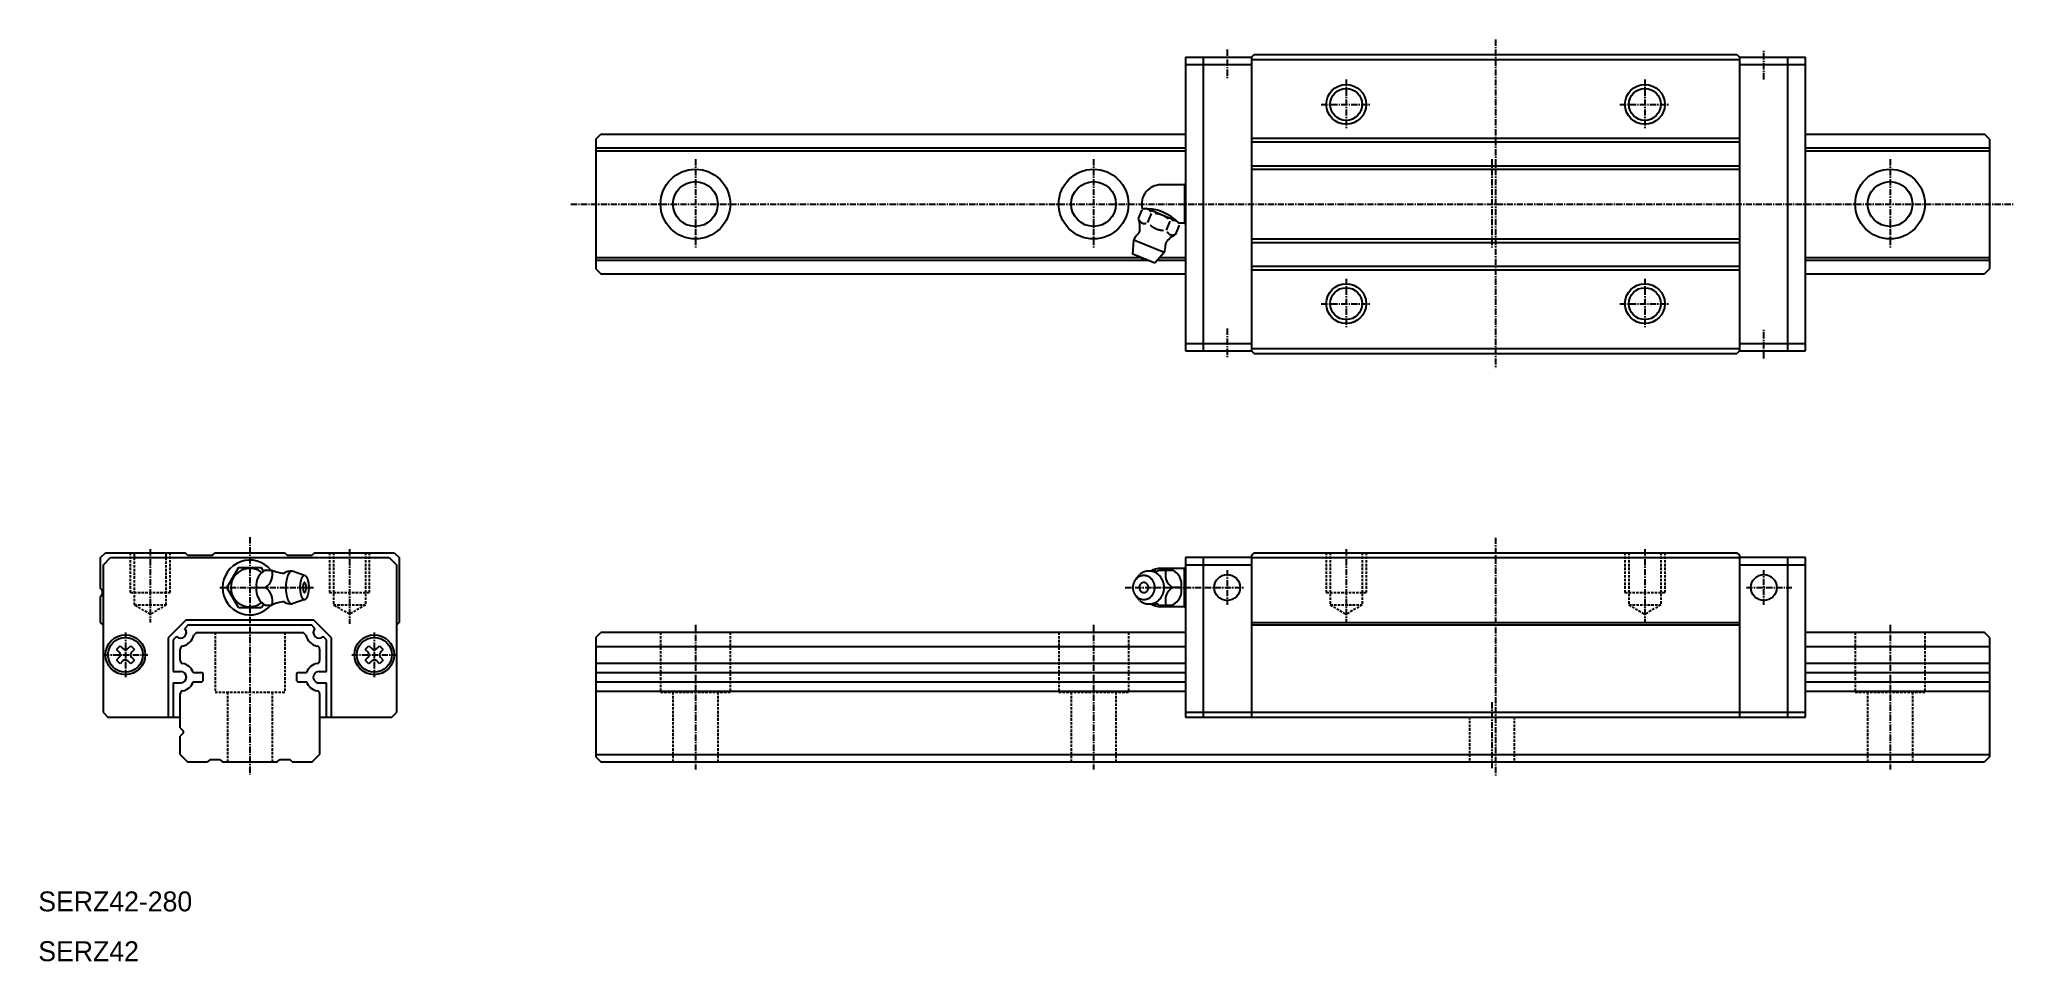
# Model space of a CAD drawing. Extents: x 10 to 407, y 10 to 195.
import ezdxf

# ---------------------------------------------------------------- set-up
doc = ezdxf.new("R2010")
doc.units = 0
doc.linetypes.add('CENTER', pattern=[2, 1.25, -0.25, 0.25, -0.25])
doc.linetypes.add('DASHED', pattern=[0.75, 0.5, -0.25])
doc.layers.get('0').update_dxf_attribs({"linetype": 'CONTINUOUS'})
doc.layers.add('CENTER', color=1, linetype='CENTER')

msp = doc.modelspace()

# ---------------------------------------------------------------- texts
at = {"color": 7, "linetype": 'CONTINUOUS'}
for s, p in [('SERZ42-280', (10, 20)), ('SERZ42', (10, 10))]:
    msp.add_text(s, height=4, dxfattribs=at).set_placement(p)

# ---------------------------------------------------------------- linework, layer by layer
at = {"color": 7, "linetype": 'CONTINUOUS'}
for p, q in [((240.44133, 191.48096), (240.44133, 132.48096)), ((240.44133, 191.48096), (244.04134, 191.48096)), ((244.04134, 191.48096), (253.74135, 191.48096)), ((244.04134, 191.48093), (244.04134, 132.48101)), ((253.74127, 191.48086), (254.24136, 191.98093)), ((253.74135, 191.48093), (253.74135, 132.4809)), ((253.74135, 190.98093), (351.74135, 190.98093)), ((254.24136, 191.98093), (351.24135, 191.98093)), ((351.24135, 191.98093), (351.74135, 191.48093)), ((351.74135, 191.48096), (361.44136, 191.48096)), ((351.74135, 191.48093), (351.74135, 132.48101)), ((361.44136, 191.48096), (365.04137, 191.48096)), ((361.44136, 132.48101), (361.44136, 191.48093)), ((365.04137, 132.48096), (365.04137, 191.48096)), ((240.44133, 189.98096), (244.04134, 189.98096)), ((244.04134, 189.98096), (253.74135, 189.98096)), ((351.74135, 189.98096), (361.44136, 189.98096)), ((361.44136, 189.98096), (365.04137, 189.98096)), ((122, 174.98096), (122, 148.98096)), ((122.00004, 174.98092), (123.00004, 175.98091)), ((123.00002, 175.98096), (240.44133, 175.98096)), ((253.74135, 175.18094), (351.74135, 175.18094)), ((365.04137, 175.98096), (400.99991, 175.98096)), ((401.99996, 174.98092), (400.99991, 175.98096)), ((402, 174.98096), (402, 148.98096)), ((122, 173.24221), (240.44133, 173.24221)), ((122, 172.69221), (240.44133, 172.69221)), ((253.74135, 174.48095), (351.74135, 174.48095)), ((365.04137, 173.24221), (402, 173.24221)), ((365.04137, 172.69221), (402, 172.69221)), ((253.74135, 169.68094), (351.74135, 169.68094)), ((253.74135, 168.98095), (351.74135, 168.98095)), ((240.28455, 165.83096), (235.49344, 165.83096)), ((240.28457, 165.83096), (240.44133, 166.10247)), ((240.28457, 165.83096), (240.28457, 158.13095)), ((231.04082, 159.0432), (231.7847, 160.83909)), ((238.81175, 158.49997), (232.64524, 161.05422)), ((232.91167, 158.26826), (233.65556, 160.06416)), ((229.87569, 151.91868), (230.07745, 154.75757)), ((236.17504, 152.23186), (230.07744, 154.75757)), ((236.65338, 156.7184), (237.39726, 158.51429)), ((238.52424, 155.94346), (239.26812, 157.73935)), ((240.28455, 158.13096), (239.18831, 158.13096)), ((240.44133, 157.85944), (240.28457, 158.13095)), ((253.74135, 154.98098), (351.74135, 154.98098)), ((122, 151.26972), (231.38222, 151.26972)), ((234.31031, 150.0818), (229.87569, 151.91868)), ((236.17505, 152.23186), (234.31031, 150.0818)), ((235.34058, 151.26972), (240.44133, 151.26972)), ((253.74135, 154.28097), (351.74135, 154.28097)), ((365.04137, 151.26972), (402, 151.26972)), ((122, 150.71972), (232.61332, 150.71972)), ((122.00008, 148.98093), (123.00009, 147.98093)), ((123.00002, 147.98096), (240.44133, 147.98096)), ((234.86357, 150.71972), (240.44133, 150.71972)), ((253.74135, 149.48098), (351.74135, 149.48098)), ((253.74135, 148.78097), (351.74135, 148.78097)), ((365.04137, 150.71972), (402, 150.71972)), ((365.04137, 147.98096), (400.99994, 147.98096)), ((401.99992, 148.98093), (400.99994, 147.98096)), ((240.44133, 133.98096), (244.04134, 133.98096)), ((240.44133, 132.48096), (244.04134, 132.48096)), ((244.04134, 133.98096), (253.74135, 133.98096)), ((244.04134, 132.48096), (253.74135, 132.48096)), ((253.74135, 132.98099), (351.74135, 132.98099)), ((253.74135, 132.4809), (254.24124, 131.98101)), ((254.24124, 131.98101), (351.24127, 131.98101)), ((351.74127, 132.48099), (351.24127, 131.98101)), ((351.74135, 133.98096), (361.44136, 133.98096)), ((351.74135, 132.48096), (361.44136, 132.48096)), ((361.44136, 133.98096), (365.04137, 133.98096)), ((361.44136, 132.48096), (365.04137, 132.48096)), ((22.500124, 90.99996), (23.500124, 91.99996)), ((23.5, 92), (39.5, 92)), ((40.000122, 91.49999), (39.500122, 91.99999)), ((40, 91.5), (45.000015, 91.5)), ((45.00012, 91.49996), (45.500119, 91.99996)), ((45.5, 92), (59.5, 92)), ((59.5001, 91.99999), (60.00009, 91.49999)), ((60, 91.5), (65.00002, 91.5)), ((65.50007, 91.99996), (65.00007, 91.49996)), ((65.5, 92), (81.5, 92)), ((81.50006, 92), (82.50006, 90.99999)), ((254.24122, 91.99997), (253.74122, 91.49996)), ((253.74135, 91.49997), (253.74135, 59)), ((254.24135, 92), (351.24127, 92)), ((351.24125, 92), (351.74126, 91.49998)), ((351.74135, 91.5), (351.74135, 59)), ((22.5, 84.80709), (22.5, 90.99999)), ((23, 89.5), (23, 60)), ((23.000062, 89.50001), (24.500068, 91.00001)), ((24.500015, 91), (80.49995, 91)), ((50.19057, 89.00003), (47.881166, 85.00002)), ((50.19058, 89.00003), (52.5, 89.00003)), ((52.5, 89.00003), (54.80942, 89.00003)), ((55.21974, 88.28935), (54.80943, 89.00003)), ((55.64541, 88.5074), (56.92356, 88.5074)), ((63.48072, 87.4), (60.98625, 88.3)), ((80.50003, 91.00001), (82.00004, 89.5)), ((82, 60), (82, 89.5)), ((82.5, 90.99999), (82.5, 77.99999)), ((231.223, 87.57801), (230.41736, 86.57178)), ((235.14025, 88.5074), (237.8247, 88.5074)), ((240.28455, 88.84998), (235.48924, 88.84998)), ((240.28455, 88.84999), (240.37116, 88.99999)), ((240.28455, 81.15), (240.28455, 88.84999)), ((240.44133, 89), (240.37116, 89)), ((240.44133, 91), (240.44133, 59)), ((244.04134, 91), (240.44133, 91)), ((244.04134, 89.5), (240.44133, 89.5)), ((244.04134, 91), (244.04134, 59)), ((253.74135, 91), (244.04134, 91)), ((253.74135, 89.5), (244.04134, 89.5)), ((253.74135, 91), (351.74135, 91)), ((361.44136, 91), (351.74135, 91)), ((361.44136, 89.5), (351.74135, 89.5)), ((361.44136, 59), (361.44136, 91)), ((365.04137, 91), (361.44136, 91)), ((365.04137, 89.5), (361.44136, 89.5)), ((365.04137, 59), (365.04137, 91)), ((22.600115, 84.70709), (22.500106, 84.80709)), ((50.19057, 81.00001), (47.881166, 85.00002)), ((53.84953, 85), (55.64541, 85)), ((231.223, 82.42198), (230.41736, 83.42822)), ((239.61271, 85), (237.81686, 85)), ((22.5, 78), (22.5, 83.19278)), ((22.60013, 83.29291), (22.500111, 83.19289)), ((50.19058, 81), (52.5, 81)), ((52.5, 81), (54.80942, 81)), ((55.23242, 81.73264), (54.80943, 81.00001)), ((55.64541, 81.4926), (56.92356, 81.4926)), ((63.48072, 82.6), (60.98625, 81.7)), ((235.14025, 81.4926), (237.8247, 81.4926)), ((240.28455, 81.14998), (235.49344, 81.14998)), ((240.37116, 81), (240.28455, 81.15)), ((240.44133, 81), (240.37116, 81)), ((23.00005, 77.50002), (22.500103, 77.99997)), ((39.700076, 78.5), (36.100083, 74.89999)), ((40.114301, 77.50001), (39.420327, 76.80603)), ((39.700027, 78.5), (65.29996, 78.5)), ((40.114243, 77.5), (64.88574, 77.5)), ((41.7888, 75.99999), (41.238801, 75.44999)), ((41.788757, 76), (63.21126, 76)), ((63.76129, 75.45002), (63.21129, 76.00002)), ((65.57978, 76.80602), (64.88581, 77.5)), ((68.90003, 74.89997), (65.30003, 78.49999)), ((82.50009, 78.00002), (82.00005, 77.49997)), ((122.00005, 75.00003), (123.00007, 76.00003)), ((240.44133, 76), (123.00003, 76)), ((253.74135, 78), (351.74135, 78)), ((253.74135, 77.5), (351.74135, 77.5)), ((400.99996, 76), (365.04137, 76)), ((401.99995, 75.00003), (400.99996, 76)), ((25.691236, 72.56611), (26.262362, 71.99498)), ((25.691266, 72.5661), (26.433967, 73.3088)), ((26.433938, 73.30881), (27.005063, 72.73768)), ((27.995019, 72.73767), (28.566144, 73.3088)), ((28.566164, 73.30882), (29.308865, 72.56612)), ((28.73771, 71.99498), (29.308835, 72.56611)), ((36.100006, 74.89998), (36.100006, 59)), ((37.100006, 74.48575), (37.100006, 68.15001)), ((37.794048, 75.17975), (37.100063, 74.48576)), ((38.5, 70.34673), (38.5, 72.65326)), ((66.5, 72.65326), (66.5, 70.34673)), ((67.90004, 74.48575), (67.20606, 75.17973)), ((67.90001, 68.15001), (67.90001, 74.48575)), ((68.89999, 59), (68.89999, 74.89998)), ((75.69125, 72.5661), (76.26237, 71.99498)), ((75.69126, 72.5661), (76.43396, 73.3088)), ((76.43395, 73.3088), (77.00507, 72.73768)), ((77.99501, 72.73768), (78.56613, 73.3088)), ((78.56616, 73.30882), (79.30885, 72.56613)), ((78.73771, 71.99497), (79.30883, 72.5661)), ((122, 75), (122, 51)), ((122, 73.18714), (240.44133, 73.18714)), ((365.04137, 73.18714), (402, 73.18714)), ((402, 75), (402, 51)), ((26.262372, 71.00502), (25.691247, 70.4339)), ((26.433965, 69.69122), (25.691264, 70.43392)), ((27.005063, 70.26233), (26.433938, 69.69121)), ((28.566134, 69.69121), (27.995008, 70.26233)), ((29.308856, 70.43389), (28.566166, 69.6912)), ((29.308836, 70.43391), (28.73771, 71.00504)), ((37.100006, 68.15001), (38.600006, 68.15001)), ((41.119232, 67.95), (42.650009, 67.95)), ((43.150009, 66.54999), (43.150009, 67.45)), ((61.85001, 67.45), (61.85001, 66.54999)), ((62.35001, 67.95), (63.88078, 67.95)), ((66.40001, 68.15001), (67.90001, 68.15001)), ((76.26236, 71.00503), (75.69125, 70.43391)), ((76.43396, 69.69122), (75.69126, 70.43392)), ((77.00506, 70.26233), (76.43395, 69.69121)), ((78.56614, 69.6912), (77.99502, 70.26233)), ((79.30884, 70.4339), (78.56614, 69.6912)), ((79.30885, 70.43391), (78.73772, 71.00503)), ((122, 69.81284), (240.44133, 69.81284)), ((122, 67.95), (240.44133, 67.95)), ((365.04137, 69.81284), (402, 69.81284)), ((365.04137, 67.95), (402, 67.95)), ((37.100006, 65.85001), (37.100006, 59)), ((37.100006, 65.85001), (38.600006, 65.85001)), ((38.5, 56.845), (38.5, 63.65328)), ((41.119232, 66.04999), (42.650009, 66.04999)), ((62.35001, 66.04999), (63.88078, 66.04999)), ((66.40001, 65.85001), (67.90001, 65.85001)), ((66.5, 63.65328), (66.5, 51.50002)), ((67.90001, 59), (67.90001, 65.85001)), ((122, 66.04999), (240.44133, 66.04999)), ((122, 64.18715), (240.44133, 64.18715)), ((365.04137, 66.04999), (402, 66.04999)), ((365.04137, 64.18715), (402, 64.18715)), ((23.000035, 60.00001), (24.000053, 59)), ((81, 59.00003), (82.00002, 60.00003)), ((240.44133, 60), (244.04134, 60)), ((244.04134, 60), (253.74135, 60)), ((253.74135, 60), (351.74135, 60)), ((351.74135, 60), (361.44136, 60)), ((361.44136, 60), (365.04137, 60)), ((24.000015, 59), (38.5, 59)), ((38.500042, 56.84498), (39.097537, 56.24749)), ((39.097548, 55.75252), (38.500042, 55.15501)), ((66.5, 59), (80.99998, 59)), ((240.44133, 59), (244.04134, 59)), ((244.04134, 59), (253.74135, 59)), ((253.74135, 59), (351.74135, 59)), ((351.74135, 59), (361.44136, 59)), ((361.44136, 59), (365.04137, 59)), ((38.5, 51.50002), (38.5, 55.155)), ((38.500053, 51.50002), (40.000054, 50.00002)), ((40, 50), (44, 50)), ((44.500077, 50.50003), (44.000077, 50.00003)), ((44.5, 50.5), (46.5, 50.5)), ((46.500057, 50.5), (47.000058, 50)), ((47.000015, 50), (58, 50)), ((58.00006, 50.00001), (58.50006, 50.50001)), ((58.5, 50.5), (60.5, 50.5)), ((61.00005, 50.00003), (60.50005, 50.50003)), ((61, 50), (65, 50)), ((65.00004, 50), (66.50004, 51.5)), ((122, 51.50002), (402, 51.50002)), ((122.00003, 51.00004), (123.00001, 50.00006)), ((123, 50), (400.99993, 50)), ((401.99997, 51.00004), (400.99993, 50))]:
    msp.add_line(p, q, dxfattribs=at)
at = {"color": 3, "linetype": 'DASHED'}
for p, q in [((28.5, 84), (28.5, 92)), ((29.300003, 81.5), (29.300003, 92)), ((35.700012, 81.5), (35.700012, 92)), ((36.5, 84), (36.5, 92)), ((68.5, 92), (68.5, 84)), ((69.29999, 92), (69.29999, 81.5)), ((75.7, 92), (75.7, 81.5)), ((76.5, 92), (76.5, 84)), ((268.74135, 92), (268.74135, 84)), ((269.54135, 92), (269.54135, 81.5)), ((275.94136, 92), (275.94136, 81.5)), ((276.74135, 92), (276.74135, 84)), ((328.74135, 92), (328.74135, 84)), ((329.54134, 92), (329.54134, 81.5)), ((335.94135, 92), (335.94135, 81.5)), ((336.74135, 92), (336.74135, 84)), ((28.5, 84), (36.5, 84)), ((68.5, 84), (76.5, 84)), ((268.74135, 84), (276.74135, 84)), ((328.74135, 84), (336.74135, 84)), ((29.300003, 81.5), (35.700012, 81.5)), ((32.500095, 79.65251), (29.300102, 81.50003)), ((35.700104, 81.49994), (32.500107, 79.65242)), ((69.29999, 81.5), (75.7, 81.5)), ((72.50006, 79.65249), (69.30005, 81.50001)), ((75.70008, 81.5), (72.50008, 79.65248)), ((269.5412, 81.50004), (272.74119, 79.65251)), ((269.54135, 81.5), (275.94136, 81.5)), ((275.94119, 81.5), (272.74118, 79.65248)), ((329.54109, 81.49995), (332.7411, 79.65243)), ((329.54134, 81.5), (335.94135, 81.5)), ((335.94115, 81.50006), (332.74116, 79.65254)), ((45.5, 76), (45.5, 64)), ((59.5, 76), (59.5, 64)), ((135, 76), (135, 64)), ((149, 76), (149, 64)), ((215, 76), (215, 64)), ((229, 76), (229, 64)), ((375, 76), (375, 64)), ((389, 76), (389, 64)), ((45.5, 64), (59.5, 64)), ((48, 64), (48, 50)), ((57, 64), (57, 50)), ((135, 64), (149, 64)), ((137.5, 64), (137.5, 50)), ((146.5, 64), (146.5, 50)), ((215, 64), (229, 64)), ((217.5, 64), (217.5, 50)), ((226.5, 64), (226.5, 50)), ((375, 64), (389, 64)), ((377.5, 64), (377.5, 50)), ((386.5, 64), (386.5, 50)), ((297.5, 59), (297.5, 50)), ((306.5, 59), (306.5, 50))]:
    msp.add_line(p, q, dxfattribs=at)
at = {"color": 7, "linetype": 'CONTINUOUS'}
for points in [[(231.179, 158.72, 0), (231.186, 158.708, 0), (231.193, 158.696, 0), (231.2, 158.684, 0), (231.207, 158.672, 0), (231.214, 158.661, 0), (231.221, 158.649, 0), (231.229, 158.637, 0), (231.236, 158.626, 0), (231.244, 158.615, 0), (231.251, 158.603, 0), (231.259, 158.592, 0), (231.267, 158.581, 0), (231.275, 158.57, 0), (231.283, 158.56, 0), (231.291, 158.549, 0), (231.299, 158.538, 0), (231.307, 158.528, 0), (231.315, 158.518, 0), (231.324, 158.507, 0), (231.332, 158.497, 0), (231.341, 158.487, 0), (231.349, 158.477, 0), (231.358, 158.467, 0), (231.367, 158.458, 0), (231.375, 158.448, 0), (231.384, 158.439, 0), (231.393, 158.429, 0), (231.402, 158.42, 0), (231.411, 158.411, 0), (231.421, 158.402, 0), (231.43, 158.393, 0), (231.439, 158.384, 0), (231.449, 158.376, 0), (231.458, 158.367, 0), (231.468, 158.359, 0), (231.477, 158.35, 0), (231.487, 158.342, 0), (231.497, 158.334, 0), (231.507, 158.326, 0), (231.517, 158.318, 0), (231.527, 158.311, 0), (231.537, 158.303, 0), (231.547, 158.296, 0), (231.557, 158.288, 0), (231.567, 158.281, 0), (231.578, 158.274, 0), (231.588, 158.267, 0), (231.599, 158.26, 0), (231.609, 158.253, 0), (231.62, 158.247, 0), (231.63, 158.24, 0), (231.641, 158.234, 0), (231.652, 158.228, 0), (231.663, 158.222, 0), (231.674, 158.216, 0), (231.684, 158.21, 0), (231.695, 158.204, 0), (231.707, 158.199, 0), (231.718, 158.193, 0), (231.729, 158.188, 0), (231.74, 158.183, 0), (231.751, 158.178, 0), (231.763, 158.173, 0), (231.774, 158.168, 0), (231.786, 158.163, 0), (231.797, 158.159, 0), (231.809, 158.154, 0), (231.82, 158.15, 0), (231.832, 158.146, 0), (231.844, 158.142, 0), (231.855, 158.138, 0), (231.867, 158.134, 0), (231.879, 158.131, 0), (231.891, 158.127, 0), (231.903, 158.124, 0), (231.915, 158.12, 0), (231.927, 158.117, 0), (231.939, 158.114, 0), (231.951, 158.112, 0), (231.964, 158.109, 0), (231.976, 158.106, 0), (231.988, 158.104, 0), (232, 158.102, 0), (232.013, 158.099, 0), (232.025, 158.097, 0), (232.038, 158.096, 0), (232.05, 158.094, 0), (232.063, 158.092, 0), (232.075, 158.091, 0), (232.088, 158.089, 0), (232.1, 158.088, 0), (232.113, 158.087, 0), (232.126, 158.086, 0), (232.138, 158.085, 0), (232.151, 158.085, 0), (232.164, 158.084, 0), (232.177, 158.084, 0), (232.19, 158.083, 0), (232.202, 158.083, 0), (232.215, 158.083, 0), (232.228, 158.083, 0), (232.241, 158.084, 0), (232.254, 158.084, 0), (232.267, 158.085, 0), (232.28, 158.085, 0), (232.293, 158.086, 0), (232.306, 158.087, 0), (232.32, 158.088, 0), (232.333, 158.089, 0), (232.346, 158.091, 0), (232.359, 158.092, 0), (232.372, 158.094, 0), (232.386, 158.095, 0), (232.399, 158.097, 0), (232.412, 158.099, 0), (232.425, 158.101, 0), (232.439, 158.104, 0), (232.452, 158.106, 0), (232.465, 158.109, 0), (232.479, 158.111, 0), (232.492, 158.114, 0), (232.505, 158.117, 0), (232.519, 158.12, 0), (232.532, 158.123, 0), (232.545, 158.127, 0), (232.559, 158.13, 0), (232.572, 158.134, 0), (232.586, 158.138, 0)], [(233.517, 160.387, 0), (233.511, 160.399, 0), (233.504, 160.411, 0), (233.497, 160.423, 0), (233.489, 160.435, 0), (233.482, 160.447, 0), (233.475, 160.458, 0), (233.468, 160.47, 0), (233.46, 160.481, 0), (233.453, 160.493, 0), (233.445, 160.504, 0), (233.437, 160.515, 0), (233.43, 160.526, 0), (233.422, 160.537, 0), (233.414, 160.548, 0), (233.406, 160.558, 0), (233.398, 160.569, 0), (233.389, 160.579, 0), (233.381, 160.59, 0), (233.373, 160.6, 0), (233.364, 160.61, 0), (233.356, 160.62, 0), (233.347, 160.63, 0), (233.339, 160.64, 0), (233.33, 160.65, 0), (233.321, 160.659, 0), (233.312, 160.669, 0), (233.303, 160.678, 0), (233.294, 160.687, 0), (233.285, 160.696, 0), (233.276, 160.706, 0), (233.266, 160.714, 0), (233.257, 160.723, 0), (233.248, 160.732, 0), (233.238, 160.74, 0), (233.229, 160.749, 0), (233.219, 160.757, 0), (233.209, 160.765, 0), (233.199, 160.773, 0), (233.19, 160.781, 0), (233.18, 160.789, 0), (233.17, 160.797, 0), (233.16, 160.804, 0), (233.149, 160.812, 0), (233.139, 160.819, 0), (233.129, 160.826, 0), (233.119, 160.833, 0), (233.108, 160.84, 0), (233.098, 160.847, 0), (233.087, 160.854, 0), (233.077, 160.861, 0), (233.066, 160.867, 0), (233.055, 160.873, 0), (233.045, 160.88, 0), (233.034, 160.886, 0), (233.023, 160.892, 0), (233.012, 160.897, 0), (233.001, 160.903, 0), (232.99, 160.909, 0), (232.979, 160.914, 0), (232.968, 160.92, 0), (232.956, 160.925, 0), (232.945, 160.93, 0), (232.934, 160.935, 0), (232.922, 160.939, 0), (232.911, 160.944, 0), (232.899, 160.949, 0), (232.888, 160.953, 0), (232.876, 160.957, 0), (232.864, 160.962, 0), (232.853, 160.966, 0), (232.841, 160.969, 0), (232.829, 160.973, 0), (232.817, 160.977, 0), (232.805, 160.98, 0), (232.793, 160.984, 0), (232.781, 160.987, 0), (232.769, 160.99, 0), (232.757, 160.993, 0), (232.745, 160.996, 0), (232.733, 160.998, 0), (232.721, 161.001, 0), (232.708, 161.003, 0), (232.696, 161.006, 0), (232.684, 161.008, 0), (232.671, 161.01, 0), (232.659, 161.012, 0), (232.646, 161.014, 0), (232.634, 161.015, 0), (232.621, 161.017, 0), (232.609, 161.018, 0), (232.596, 161.019, 0), (232.583, 161.02, 0), (232.571, 161.021, 0), (232.558, 161.022, 0), (232.545, 161.023, 0), (232.532, 161.023, 0), (232.52, 161.024, 0), (232.507, 161.024, 0), (232.494, 161.024, 0), (232.481, 161.024, 0), (232.468, 161.024, 0), (232.455, 161.024, 0), (232.442, 161.023, 0), (232.429, 161.023, 0), (232.416, 161.022, 0), (232.403, 161.021, 0), (232.39, 161.02, 0), (232.377, 161.019, 0), (232.364, 161.018, 0), (232.35, 161.017, 0), (232.337, 161.015, 0), (232.324, 161.014, 0), (232.311, 161.012, 0), (232.298, 161.01, 0), (232.284, 161.008, 0), (232.271, 161.006, 0), (232.258, 161.004, 0), (232.244, 161.001, 0), (232.231, 160.999, 0), (232.218, 160.996, 0), (232.204, 160.993, 0), (232.191, 160.99, 0), (232.178, 160.987, 0), (232.164, 160.984, 0), (232.151, 160.981, 0), (232.138, 160.977, 0), (232.124, 160.973, 0), (232.111, 160.97, 0)], [(236.923, 159.015, 0), (236.906, 159.031, 0), (236.889, 159.046, 0), (236.872, 159.061, 0), (236.855, 159.076, 0), (236.838, 159.091, 0), (236.821, 159.105, 0), (236.803, 159.12, 0), (236.786, 159.134, 0), (236.769, 159.149, 0), (236.751, 159.163, 0), (236.734, 159.177, 0), (236.716, 159.191, 0), (236.699, 159.205, 0), (236.681, 159.219, 0), (236.663, 159.233, 0), (236.646, 159.247, 0), (236.628, 159.26, 0), (236.61, 159.274, 0), (236.592, 159.287, 0), (236.574, 159.3, 0), (236.556, 159.314, 0), (236.538, 159.327, 0), (236.52, 159.34, 0), (236.501, 159.352, 0), (236.483, 159.365, 0), (236.465, 159.378, 0), (236.446, 159.39, 0), (236.428, 159.403, 0), (236.409, 159.415, 0), (236.391, 159.427, 0), (236.372, 159.439, 0), (236.354, 159.451, 0), (236.335, 159.463, 0), (236.316, 159.475, 0), (236.297, 159.487, 0), (236.278, 159.498, 0), (236.259, 159.509, 0), (236.24, 159.521, 0), (236.221, 159.532, 0), (236.202, 159.543, 0), (236.183, 159.554, 0), (236.164, 159.565, 0), (236.145, 159.576, 0), (236.125, 159.587, 0), (236.106, 159.597, 0), (236.087, 159.608, 0), (236.067, 159.618, 0), (236.048, 159.628, 0), (236.028, 159.638, 0), (236.008, 159.648, 0), (235.989, 159.658, 0), (235.969, 159.668, 0), (235.949, 159.678, 0), (235.929, 159.687, 0), (235.909, 159.697, 0), (235.89, 159.706, 0), (235.87, 159.715, 0), (235.85, 159.725, 0), (235.83, 159.734, 0), (235.809, 159.743, 0), (235.789, 159.751, 0), (235.769, 159.76, 0), (235.749, 159.769, 0), (235.728, 159.777, 0), (235.708, 159.785, 0), (235.688, 159.794, 0), (235.667, 159.802, 0), (235.647, 159.81, 0), (235.626, 159.818, 0), (235.606, 159.826, 0), (235.585, 159.833, 0), (235.564, 159.841, 0), (235.544, 159.848, 0), (235.523, 159.856, 0), (235.502, 159.863, 0), (235.481, 159.87, 0), (235.461, 159.877, 0), (235.44, 159.884, 0), (235.419, 159.891, 0), (235.398, 159.897, 0), (235.377, 159.904, 0), (235.355, 159.91, 0), (235.334, 159.917, 0), (235.313, 159.923, 0), (235.292, 159.929, 0), (235.271, 159.935, 0), (235.249, 159.941, 0), (235.228, 159.947, 0), (235.207, 159.952, 0), (235.185, 159.958, 0), (235.164, 159.963, 0), (235.142, 159.969, 0), (235.121, 159.974, 0), (235.099, 159.979, 0), (235.078, 159.984, 0), (235.056, 159.989, 0), (235.034, 159.993, 0), (235.013, 159.998, 0), (234.991, 160.003, 0), (234.969, 160.007, 0), (234.947, 160.011, 0), (234.925, 160.015, 0), (234.904, 160.019, 0), (234.882, 160.023, 0), (234.86, 160.027, 0), (234.838, 160.031, 0), (234.816, 160.034, 0), (234.794, 160.038, 0), (234.771, 160.041, 0), (234.749, 160.045, 0), (234.727, 160.048, 0), (234.705, 160.051, 0), (234.683, 160.054, 0), (234.66, 160.056, 0), (234.638, 160.059, 0), (234.616, 160.062, 0), (234.593, 160.064, 0), (234.571, 160.066, 0), (234.549, 160.068, 0), (234.526, 160.071, 0), (234.504, 160.073, 0), (234.481, 160.074, 0), (234.459, 160.076, 0), (234.436, 160.078, 0), (234.413, 160.079, 0), (234.391, 160.081, 0), (234.368, 160.082, 0), (234.345, 160.083, 0)], [(233.386, 157.767, 0), (233.403, 157.752, 0), (233.42, 157.737, 0), (233.437, 157.722, 0), (233.454, 157.707, 0), (233.471, 157.692, 0), (233.488, 157.677, 0), (233.505, 157.663, 0), (233.523, 157.648, 0), (233.54, 157.634, 0), (233.558, 157.619, 0), (233.575, 157.605, 0), (233.593, 157.591, 0), (233.61, 157.577, 0), (233.628, 157.563, 0), (233.645, 157.549, 0), (233.663, 157.536, 0), (233.681, 157.522, 0), (233.699, 157.509, 0), (233.717, 157.495, 0), (233.735, 157.482, 0), (233.753, 157.469, 0), (233.771, 157.456, 0), (233.789, 157.443, 0), (233.807, 157.43, 0), (233.826, 157.417, 0), (233.844, 157.405, 0), (233.862, 157.392, 0), (233.881, 157.38, 0), (233.899, 157.368, 0), (233.918, 157.355, 0), (233.937, 157.343, 0), (233.955, 157.331, 0), (233.974, 157.319, 0), (233.993, 157.308, 0), (234.012, 157.296, 0), (234.031, 157.284, 0), (234.05, 157.273, 0), (234.069, 157.262, 0), (234.088, 157.25, 0), (234.107, 157.239, 0), (234.126, 157.228, 0), (234.145, 157.217, 0), (234.164, 157.207, 0), (234.184, 157.196, 0), (234.203, 157.185, 0), (234.222, 157.175, 0), (234.242, 157.165, 0), (234.261, 157.154, 0), (234.281, 157.144, 0), (234.301, 157.134, 0), (234.32, 157.124, 0), (234.34, 157.114, 0), (234.36, 157.105, 0), (234.38, 157.095, 0), (234.399, 157.086, 0), (234.419, 157.076, 0), (234.439, 157.067, 0), (234.459, 157.058, 0), (234.479, 157.049, 0), (234.5, 157.04, 0), (234.52, 157.031, 0), (234.54, 157.023, 0), (234.56, 157.014, 0), (234.58, 157.005, 0), (234.601, 156.997, 0), (234.621, 156.989, 0), (234.642, 156.981, 0), (234.662, 156.973, 0), (234.683, 156.965, 0), (234.703, 156.957, 0), (234.724, 156.949, 0), (234.744, 156.942, 0), (234.765, 156.934, 0), (234.786, 156.927, 0), (234.807, 156.92, 0), (234.828, 156.913, 0), (234.848, 156.906, 0), (234.869, 156.899, 0), (234.89, 156.892, 0), (234.911, 156.885, 0), (234.932, 156.879, 0), (234.953, 156.872, 0), (234.975, 156.866, 0), (234.996, 156.86, 0), (235.017, 156.853, 0), (235.038, 156.848, 0), (235.06, 156.842, 0), (235.081, 156.836, 0), (235.102, 156.83, 0), (235.124, 156.825, 0), (235.145, 156.819, 0), (235.167, 156.814, 0), (235.188, 156.809, 0), (235.21, 156.804, 0), (235.231, 156.799, 0), (235.253, 156.794, 0), (235.275, 156.789, 0), (235.296, 156.785, 0), (235.318, 156.78, 0), (235.34, 156.776, 0), (235.362, 156.771, 0), (235.384, 156.767, 0), (235.405, 156.763, 0), (235.427, 156.759, 0), (235.449, 156.755, 0), (235.471, 156.752, 0), (235.493, 156.748, 0), (235.515, 156.745, 0), (235.538, 156.741, 0), (235.56, 156.738, 0), (235.582, 156.735, 0), (235.604, 156.732, 0), (235.626, 156.729, 0), (235.649, 156.726, 0), (235.671, 156.724, 0), (235.693, 156.721, 0), (235.716, 156.719, 0), (235.738, 156.716, 0), (235.76, 156.714, 0), (235.783, 156.712, 0), (235.805, 156.71, 0), (235.828, 156.708, 0), (235.85, 156.706, 0), (235.873, 156.705, 0), (235.896, 156.703, 0), (235.918, 156.702, 0), (235.941, 156.701, 0), (235.963, 156.699, 0)], [(236.792, 156.396, 0), (236.798, 156.383, 0), (236.805, 156.371, 0), (236.812, 156.359, 0), (236.819, 156.348, 0), (236.827, 156.336, 0), (236.834, 156.324, 0), (236.841, 156.313, 0), (236.849, 156.301, 0), (236.856, 156.29, 0), (236.864, 156.279, 0), (236.872, 156.268, 0), (236.879, 156.257, 0), (236.887, 156.246, 0), (236.895, 156.235, 0), (236.903, 156.224, 0), (236.911, 156.214, 0), (236.92, 156.203, 0), (236.928, 156.193, 0), (236.936, 156.182, 0), (236.945, 156.172, 0), (236.953, 156.162, 0), (236.962, 156.152, 0), (236.97, 156.143, 0), (236.979, 156.133, 0), (236.988, 156.123, 0), (236.997, 156.114, 0), (237.006, 156.104, 0), (237.015, 156.095, 0), (237.024, 156.086, 0), (237.033, 156.077, 0), (237.043, 156.068, 0), (237.052, 156.059, 0), (237.061, 156.051, 0), (237.071, 156.042, 0), (237.08, 156.034, 0), (237.09, 156.025, 0), (237.1, 156.017, 0), (237.11, 156.009, 0), (237.119, 156.001, 0), (237.129, 155.993, 0), (237.139, 155.986, 0), (237.149, 155.978, 0), (237.159, 155.971, 0), (237.17, 155.963, 0), (237.18, 155.956, 0), (237.19, 155.949, 0), (237.201, 155.942, 0), (237.211, 155.935, 0), (237.222, 155.929, 0), (237.232, 155.922, 0), (237.243, 155.916, 0), (237.254, 155.909, 0), (237.264, 155.903, 0), (237.275, 155.897, 0), (237.286, 155.891, 0), (237.297, 155.885, 0), (237.308, 155.879, 0), (237.319, 155.874, 0), (237.33, 155.868, 0), (237.341, 155.863, 0), (237.353, 155.858, 0), (237.364, 155.853, 0), (237.375, 155.848, 0), (237.387, 155.843, 0), (237.398, 155.838, 0), (237.41, 155.834, 0), (237.421, 155.829, 0), (237.433, 155.825, 0), (237.445, 155.821, 0), (237.456, 155.817, 0), (237.468, 155.813, 0), (237.48, 155.809, 0), (237.492, 155.806, 0), (237.504, 155.802, 0), (237.516, 155.799, 0), (237.528, 155.796, 0), (237.54, 155.793, 0), (237.552, 155.79, 0), (237.564, 155.787, 0), (237.576, 155.784, 0), (237.588, 155.782, 0), (237.601, 155.779, 0), (237.613, 155.777, 0), (237.625, 155.775, 0), (237.638, 155.773, 0), (237.65, 155.771, 0), (237.663, 155.769, 0), (237.675, 155.767, 0), (237.688, 155.766, 0), (237.7, 155.765, 0), (237.713, 155.763, 0), (237.725, 155.762, 0), (237.738, 155.761, 0), (237.751, 155.76, 0), (237.764, 155.76, 0), (237.776, 155.759, 0), (237.789, 155.759, 0), (237.802, 155.759, 0), (237.815, 155.758, 0), (237.828, 155.758, 0), (237.841, 155.759, 0), (237.854, 155.759, 0), (237.867, 155.759, 0), (237.88, 155.76, 0), (237.893, 155.76, 0), (237.906, 155.761, 0), (237.919, 155.762, 0), (237.932, 155.763, 0), (237.945, 155.764, 0), (237.958, 155.766, 0), (237.972, 155.767, 0), (237.985, 155.769, 0), (237.998, 155.771, 0), (238.011, 155.773, 0), (238.025, 155.775, 0), (238.038, 155.777, 0), (238.051, 155.779, 0), (238.064, 155.781, 0), (238.078, 155.784, 0), (238.091, 155.787, 0), (238.104, 155.789, 0), (238.118, 155.792, 0), (238.131, 155.795, 0), (238.145, 155.799, 0), (238.158, 155.802, 0), (238.171, 155.806, 0), (238.185, 155.809, 0), (238.198, 155.813, 0)], [(239.13, 158.062, 0), (239.123, 158.074, 0), (239.116, 158.086, 0), (239.109, 158.098, 0), (239.102, 158.11, 0), (239.095, 158.122, 0), (239.088, 158.134, 0), (239.08, 158.145, 0), (239.073, 158.157, 0), (239.065, 158.168, 0), (239.058, 158.179, 0), (239.05, 158.19, 0), (239.042, 158.201, 0), (239.034, 158.212, 0), (239.026, 158.223, 0), (239.018, 158.234, 0), (239.01, 158.244, 0), (239.002, 158.255, 0), (238.994, 158.265, 0), (238.985, 158.275, 0), (238.977, 158.285, 0), (238.968, 158.295, 0), (238.96, 158.305, 0), (238.951, 158.315, 0), (238.942, 158.325, 0), (238.934, 158.334, 0), (238.925, 158.344, 0), (238.916, 158.353, 0), (238.907, 158.363, 0), (238.897, 158.372, 0), (238.888, 158.381, 0), (238.879, 158.39, 0), (238.87, 158.398, 0), (238.86, 158.407, 0), (238.851, 158.416, 0), (238.841, 158.424, 0), (238.831, 158.432, 0), (238.822, 158.44, 0), (238.812, 158.449, 0), (238.802, 158.456, 0), (238.792, 158.464, 0), (238.782, 158.472, 0), (238.772, 158.48, 0), (238.762, 158.487, 0), (238.752, 158.494, 0), (238.742, 158.502, 0), (238.731, 158.509, 0), (238.721, 158.516, 0), (238.71, 158.522, 0), (238.7, 158.529, 0), (238.689, 158.536, 0), (238.679, 158.542, 0), (238.668, 158.549, 0), (238.657, 158.555, 0), (238.646, 158.561, 0), (238.635, 158.567, 0), (238.624, 158.573, 0), (238.613, 158.578, 0), (238.602, 158.584, 0), (238.591, 158.589, 0), (238.58, 158.595, 0), (238.569, 158.6, 0), (238.558, 158.605, 0), (238.546, 158.61, 0), (238.535, 158.615, 0), (238.523, 158.619, 0), (238.512, 158.624, 0), (238.5, 158.628, 0), (238.489, 158.633, 0), (238.477, 158.637, 0), (238.465, 158.641, 0), (238.453, 158.645, 0), (238.442, 158.648, 0), (238.43, 158.652, 0), (238.418, 158.656, 0), (238.406, 158.659, 0), (238.394, 158.662, 0), (238.382, 158.665, 0), (238.37, 158.668, 0), (238.358, 158.671, 0), (238.345, 158.674, 0), (238.333, 158.676, 0), (238.321, 158.679, 0), (238.309, 158.681, 0), (238.296, 158.683, 0), (238.284, 158.685, 0), (238.271, 158.687, 0), (238.259, 158.689, 0), (238.246, 158.69, 0), (238.234, 158.692, 0), (238.221, 158.693, 0), (238.209, 158.694, 0), (238.196, 158.696, 0), (238.183, 158.696, 0), (238.171, 158.697, 0), (238.158, 158.698, 0), (238.145, 158.698, 0), (238.132, 158.699, 0), (238.119, 158.699, 0), (238.106, 158.699, 0), (238.094, 158.699, 0), (238.081, 158.699, 0), (238.068, 158.699, 0), (238.055, 158.699, 0), (238.042, 158.698, 0), (238.029, 158.697, 0), (238.016, 158.697, 0), (238.002, 158.696, 0), (237.989, 158.695, 0), (237.976, 158.693, 0), (237.963, 158.692, 0), (237.95, 158.69, 0), (237.937, 158.689, 0), (237.923, 158.687, 0), (237.91, 158.685, 0), (237.897, 158.683, 0), (237.884, 158.681, 0), (237.87, 158.679, 0), (237.857, 158.676, 0), (237.844, 158.674, 0), (237.83, 158.671, 0), (237.817, 158.668, 0), (237.804, 158.665, 0), (237.79, 158.662, 0), (237.777, 158.659, 0), (237.764, 158.656, 0), (237.75, 158.652, 0), (237.737, 158.649, 0), (237.723, 158.645, 0)], [(60.9863, 88.3, 0), (60.9553, 88.299, 0), (60.9243, 88.296, 0), (60.8933, 88.2911, 0), (60.8625, 88.2841, 0), (60.8317, 88.2752, 0), (60.801, 88.2643, 0), (60.7704, 88.2514, 0), (60.7399, 88.2366, 0), (60.7096, 88.2198, 0), (60.6794, 88.2011, 0), (60.6494, 88.1805, 0), (60.6197, 88.1579, 0), (60.5901, 88.1334, 0), (60.5608, 88.1071, 0), (60.5318, 88.0789, 0), (60.503, 88.0488, 0), (60.4745, 88.0169, 0), (60.4463, 87.9832, 0), (60.4185, 87.9476, 0), (60.3909, 87.9103, 0), (60.3638, 87.8713, 0), (60.337, 87.8305, 0), (60.3106, 87.788, 0), (60.2846, 87.7438, 0), (60.2591, 87.698, 0), (60.234, 87.6506, 0), (60.2093, 87.6015, 0), (60.1851, 87.5509, 0), (60.1614, 87.4988, 0), (60.1382, 87.4451, 0), (60.1155, 87.39, 0), (60.0933, 87.3335, 0), (60.0716, 87.2755, 0), (60.0505, 87.2161, 0), (60.03, 87.1555, 0), (60.0101, 87.0935, 0), (59.9907, 87.0303, 0), (59.9719, 86.9658, 0), (59.9538, 86.9002, 0), (59.9362, 86.8334, 0), (59.9193, 86.7655, 0), (59.9031, 86.6965, 0), (59.8875, 86.6266, 0), (59.8725, 86.5556, 0), (59.8582, 86.4837, 0), (59.8446, 86.4109, 0), (59.8317, 86.3373, 0), (59.8195, 86.2629, 0), (59.808, 86.1877, 0), (59.7972, 86.1117, 0), (59.7871, 86.0351, 0), (59.7778, 85.9579, 0), (59.7691, 85.8802, 0), (59.7612, 85.8018, 0), (59.7541, 85.723, 0), (59.7477, 85.6438, 0), (59.742, 85.5642, 0), (59.7371, 85.4842, 0), (59.7329, 85.404, 0), (59.7295, 85.3235, 0), (59.7268, 85.2428, 0), (59.7249, 85.1619, 0), (59.7238, 85.081, 0), (59.7234, 85, 0), (59.7238, 84.919, 0), (59.7249, 84.8381, 0), (59.7268, 84.7572, 0), (59.7295, 84.6765, 0), (59.7329, 84.596, 0), (59.7371, 84.5158, 0), (59.742, 84.4358, 0), (59.7477, 84.3562, 0), (59.7541, 84.277, 0), (59.7612, 84.1982, 0), (59.7691, 84.1198, 0), (59.7778, 84.0421, 0), (59.7871, 83.9649, 0), (59.7972, 83.8883, 0), (59.808, 83.8123, 0), (59.8195, 83.7371, 0), (59.8317, 83.6627, 0), (59.8446, 83.5891, 0), (59.8582, 83.5163, 0), (59.8725, 83.4444, 0), (59.8875, 83.3734, 0), (59.9031, 83.3035, 0), (59.9193, 83.2345, 0), (59.9362, 83.1666, 0), (59.9538, 83.0998, 0), (59.9719, 83.0342, 0), (59.9907, 82.9697, 0), (60.0101, 82.9065, 0), (60.03, 82.8445, 0), (60.0505, 82.7839, 0), (60.0716, 82.7245, 0), (60.0933, 82.6665, 0), (60.1155, 82.61, 0), (60.1382, 82.5549, 0), (60.1614, 82.5012, 0), (60.1851, 82.4491, 0), (60.2093, 82.3985, 0), (60.234, 82.3494, 0), (60.2591, 82.302, 0), (60.2846, 82.2562, 0), (60.3106, 82.212, 0), (60.337, 82.1695, 0), (60.3638, 82.1287, 0), (60.3909, 82.0897, 0), (60.4185, 82.0524, 0), (60.4463, 82.0168, 0), (60.4745, 81.9831, 0), (60.503, 81.9512, 0), (60.5318, 81.9211, 0), (60.5608, 81.8929, 0), (60.5901, 81.8666, 0), (60.6197, 81.8421, 0), (60.6494, 81.8195, 0), (60.6794, 81.7989, 0), (60.7096, 81.7802, 0), (60.7399, 81.7634, 0), (60.7704, 81.7486, 0), (60.801, 81.7357, 0), (60.8317, 81.7248, 0), (60.8625, 81.7159, 0), (60.8933, 81.7089, 0), (60.9243, 81.704, 0), (60.9553, 81.701, 0), (60.9862, 81.7, 0)], [(63.4807, 87.4, 0), (63.4357, 87.3971, 0), (63.3907, 87.3884, 0), (63.346, 87.374, 0), (63.3015, 87.3539, 0), (63.2576, 87.3281, 0), (63.2141, 87.2967, 0), (63.1713, 87.2597, 0), (63.1292, 87.2173, 0), (63.088, 87.1696, 0), (63.0478, 87.1166, 0), (63.0085, 87.0585, 0), (62.9705, 86.9955, 0), (62.9336, 86.9277, 0), (62.8981, 86.8552, 0), (62.8639, 86.7783, 0), (62.8313, 86.6971, 0), (62.8002, 86.6117, 0), (62.7708, 86.5225, 0), (62.743, 86.4297, 0), (62.7171, 86.3334, 0), (62.6929, 86.2338, 0), (62.6707, 86.1314, 0), (62.6505, 86.0261, 0), (62.6322, 85.9184, 0), (62.616, 85.8085, 0), (62.6018, 85.6967, 0), (62.5898, 85.5832, 0), (62.5799, 85.4682, 0), (62.5722, 85.3522, 0), (62.5667, 85.2352, 0), (62.5634, 85.1178, 0), (62.5623, 85, 0), (62.5634, 84.8822, 0), (62.5667, 84.7648, 0), (62.5722, 84.6478, 0), (62.5799, 84.5318, 0), (62.5898, 84.4168, 0), (62.6018, 84.3033, 0), (62.616, 84.1915, 0), (62.6322, 84.0816, 0), (62.6505, 83.9739, 0), (62.6707, 83.8686, 0), (62.6929, 83.7662, 0), (62.7171, 83.6666, 0), (62.743, 83.5703, 0), (62.7708, 83.4775, 0), (62.8002, 83.3883, 0), (62.8313, 83.3029, 0), (62.8639, 83.2217, 0), (62.8981, 83.1448, 0), (62.9336, 83.0723, 0), (62.9705, 83.0045, 0), (63.0085, 82.9415, 0), (63.0478, 82.8834, 0), (63.088, 82.8304, 0), (63.1292, 82.7827, 0), (63.1713, 82.7403, 0), (63.2141, 82.7033, 0), (63.2576, 82.6719, 0), (63.3015, 82.6461, 0), (63.346, 82.626, 0), (63.3907, 82.6116, 0), (63.4357, 82.6029, 0), (63.4807, 82.6, 0), (63.5258, 82.6029, 0), (63.5707, 82.6116, 0), (63.6155, 82.626, 0), (63.6599, 82.6461, 0), (63.7039, 82.6719, 0), (63.7473, 82.7033, 0), (63.7901, 82.7403, 0), (63.8322, 82.7827, 0), (63.8734, 82.8304, 0), (63.9137, 82.8834, 0), (63.9529, 82.9415, 0), (63.991, 83.0045, 0), (64.0278, 83.0723, 0), (64.0634, 83.1448, 0), (64.0975, 83.2217, 0), (64.1302, 83.3029, 0), (64.1612, 83.3883, 0), (64.1907, 83.4775, 0), (64.2184, 83.5703, 0), (64.2444, 83.6666, 0), (64.2685, 83.7662, 0), (64.2907, 83.8686, 0), (64.311, 83.9739, 0), (64.3292, 84.0816, 0), (64.3455, 84.1915, 0), (64.3596, 84.3033, 0), (64.3716, 84.4168, 0), (64.3815, 84.5318, 0), (64.3892, 84.6478, 0), (64.3947, 84.7648, 0), (64.3981, 84.8822, 0), (64.3992, 85, 0), (64.3981, 85.1178, 0), (64.3947, 85.2352, 0), (64.3892, 85.3522, 0), (64.3815, 85.4682, 0), (64.3716, 85.5832, 0), (64.3596, 85.6967, 0), (64.3455, 85.8085, 0), (64.3292, 85.9184, 0), (64.311, 86.0261, 0), (64.2907, 86.1314, 0), (64.2685, 86.2338, 0), (64.2444, 86.3334, 0), (64.2184, 86.4297, 0), (64.1907, 86.5225, 0), (64.1612, 86.6117, 0), (64.1302, 86.6971, 0), (64.0975, 86.7783, 0), (64.0634, 86.8552, 0), (64.0278, 86.9277, 0), (63.991, 86.9955, 0), (63.9529, 87.0585, 0), (63.9137, 87.1166, 0), (63.8734, 87.1696, 0), (63.8322, 87.2173, 0), (63.7901, 87.2597, 0), (63.7473, 87.2967, 0), (63.7039, 87.3281, 0), (63.6599, 87.3539, 0), (63.6155, 87.374, 0), (63.5707, 87.3884, 0), (63.5258, 87.3971, 0), (63.4807, 87.4, 0)], [(232.093, 82.59999, 0), (232.202, 82.60289, 0), (232.31, 82.61159, 0), (232.418, 82.62599, 0), (232.526, 82.64609, 0), (232.632, 82.67189, 0), (232.737, 82.70339, 0), (232.84, 82.74029, 0), (232.942, 82.78269, 0), (233.041, 82.83039, 0), (233.138, 82.88339, 0), (233.233, 82.94149, 0), (233.325, 83.00449, 0), (233.414, 83.07229, 0), (233.5, 83.14479, 0), (233.582, 83.22169, 0), (233.661, 83.30299, 0), (233.736, 83.38829, 0), (233.807, 83.47749, 0), (233.874, 83.57029, 0), (233.937, 83.66659, 0), (233.995, 83.76619, 0), (234.048, 83.86869, 0), (234.097, 83.97389, 0), (234.142, 84.08159, 0), (234.181, 84.19149, 0), (234.215, 84.30329, 0), (234.244, 84.41689, 0), (234.268, 84.53179, 0), (234.286, 84.64789, 0), (234.3, 84.76479, 0), (234.308, 84.88219, 0), (234.31, 84.99999, 0), (234.308, 85.11779, 0), (234.3, 85.23529, 0), (234.286, 85.35219, 0), (234.268, 85.46819, 0), (234.244, 85.58319, 0), (234.215, 85.69669, 0), (234.181, 85.80849, 0), (234.142, 85.91839, 0), (234.097, 86.02609, 0), (234.048, 86.13139, 0), (233.995, 86.23389, 0), (233.937, 86.33339, 0), (233.874, 86.42969, 0), (233.807, 86.52259, 0), (233.736, 86.61179, 0), (233.661, 86.69709, 0), (233.582, 86.77829, 0), (233.5, 86.85519, 0), (233.414, 86.92769, 0), (233.325, 86.99549, 0), (233.233, 87.05859, 0), (233.138, 87.11659, 0), (233.041, 87.16959, 0), (232.942, 87.21729, 0), (232.84, 87.25969, 0), (232.737, 87.29669, 0), (232.632, 87.32809, 0), (232.526, 87.35389, 0), (232.418, 87.37399, 0), (232.31, 87.38849, 0), (232.202, 87.39709, 0), (232.093, 87.39999, 0), (231.984, 87.39709, 0), (231.876, 87.38849, 0), (231.768, 87.37399, 0), (231.66, 87.35389, 0), (231.554, 87.32809, 0), (231.449, 87.29669, 0), (231.346, 87.25969, 0), (231.244, 87.21729, 0), (231.145, 87.16959, 0), (231.048, 87.11659, 0), (230.953, 87.05859, 0), (230.861, 86.99549, 0), (230.772, 86.92769, 0), (230.686, 86.85519, 0), (230.604, 86.77829, 0), (230.525, 86.69709, 0), (230.45, 86.61179, 0), (230.379, 86.52259, 0), (230.312, 86.42969, 0), (230.249, 86.33339, 0), (230.191, 86.23389, 0), (230.138, 86.13139, 0), (230.089, 86.02609, 0), (230.044, 85.91839, 0), (230.005, 85.80849, 0), (229.971, 85.69669, 0), (229.942, 85.58319, 0), (229.918, 85.46819, 0), (229.9, 85.35219, 0), (229.886, 85.23529, 0), (229.878, 85.11779, 0), (229.876, 84.99999, 0), (229.878, 84.88219, 0), (229.886, 84.76479, 0), (229.9, 84.64789, 0), (229.918, 84.53179, 0), (229.942, 84.41689, 0), (229.971, 84.30329, 0), (230.005, 84.19149, 0), (230.044, 84.08159, 0), (230.089, 83.97389, 0), (230.138, 83.86869, 0), (230.191, 83.76619, 0), (230.249, 83.66659, 0), (230.312, 83.57029, 0), (230.379, 83.47749, 0), (230.45, 83.38829, 0), (230.525, 83.30299, 0), (230.604, 83.22169, 0), (230.686, 83.14479, 0), (230.772, 83.07229, 0), (230.861, 83.00449, 0), (230.953, 82.94149, 0), (231.048, 82.88339, 0), (231.145, 82.83039, 0), (231.244, 82.78269, 0), (231.346, 82.74029, 0), (231.449, 82.70339, 0), (231.554, 82.67189, 0), (231.66, 82.64609, 0), (231.768, 82.62599, 0), (231.876, 82.61159, 0), (231.984, 82.60289, 0), (232.093, 82.59999, 0)], [(231.315, 82.34509, 0), (231.401, 82.27909, 0), (231.489, 82.21639, 0), (231.578, 82.15689, 0), (231.67, 82.10089, 0), (231.763, 82.04819, 0), (231.858, 81.99909, 0), (231.954, 81.95359, 0), (232.052, 81.91169, 0), (232.151, 81.87339, 0), (232.251, 81.83889, 0), (232.352, 81.80809, 0), (232.454, 81.78109, 0), (232.557, 81.75799, 0), (232.661, 81.73869, 0), (232.765, 81.72319, 0), (232.87, 81.71169, 0), (232.975, 81.70409, 0), (233.08, 81.70039, 0), (233.185, 81.70059, 0), (233.29, 81.70479, 0), (233.395, 81.71279, 0), (233.499, 81.72479, 0), (233.603, 81.74069, 0), (233.707, 81.76039, 0), (233.81, 81.78399, 0), (233.912, 81.81139, 0), (234.013, 81.84259, 0), (234.113, 81.87749, 0), (234.212, 81.91619, 0), (234.309, 81.95849, 0), (234.405, 82.00449, 0), (234.5, 82.05399, 0), (234.593, 82.10699, 0), (234.684, 82.16349, 0), (234.774, 82.22329, 0), (234.861, 82.28639, 0), (234.947, 82.35279, 0), (235.03, 82.42229, 0), (235.111, 82.49479, 0), (235.189, 82.57039, 0), (235.266, 82.64879, 0), (235.339, 82.72999, 0), (235.41, 82.81389, 0), (235.478, 82.90039, 0), (235.544, 82.98949, 0), (235.606, 83.08089, 0), (235.666, 83.17449, 0), (235.723, 83.27039, 0), (235.776, 83.36829, 0), (235.827, 83.46819, 0), (235.874, 83.56979, 0), (235.918, 83.67319, 0), (235.958, 83.77819, 0), (235.996, 83.88459, 0), (236.029, 83.99229, 0), (236.06, 84.10119, 0), (236.087, 84.21119, 0), (236.11, 84.32219, 0), (236.13, 84.43389, 0), (236.146, 84.54629, 0), (236.159, 84.65929, 0), (236.168, 84.77259, 0), (236.173, 84.88619, 0), (236.175, 84.99999, 0), (236.173, 85.11379, 0), (236.168, 85.22739, 0), (236.159, 85.34079, 0), (236.146, 85.45369, 0), (236.13, 85.56609, 0), (236.11, 85.67789, 0), (236.087, 85.78879, 0), (236.06, 85.89879, 0), (236.029, 86.00769, 0), (235.996, 86.11539, 0), (235.958, 86.22189, 0), (235.918, 86.32679, 0), (235.874, 86.43019, 0), (235.827, 86.53189, 0), (235.776, 86.63169, 0), (235.723, 86.72959, 0), (235.666, 86.82549, 0), (235.606, 86.91919, 0), (235.544, 87.01059, 0), (235.478, 87.09959, 0), (235.41, 87.18609, 0), (235.339, 87.26999, 0), (235.266, 87.35119, 0), (235.189, 87.42969, 0), (235.111, 87.50519, 0), (235.03, 87.57779, 0), (234.947, 87.64729, 0), (234.861, 87.71359, 0), (234.774, 87.77669, 0), (234.684, 87.83659, 0), (234.593, 87.89299, 0), (234.5, 87.94599, 0), (234.405, 87.99549, 0), (234.309, 88.04149, 0), (234.212, 88.08379, 0), (234.113, 88.12249, 0), (234.013, 88.15739, 0), (233.912, 88.18859, 0), (233.81, 88.21599, 0), (233.707, 88.23959, 0), (233.603, 88.25939, 0), (233.499, 88.27519, 0), (233.395, 88.28719, 0), (233.29, 88.29529, 0), (233.185, 88.29939, 0), (233.08, 88.29959, 0), (232.975, 88.29589, 0), (232.87, 88.28829, 0), (232.765, 88.27679, 0), (232.661, 88.26129, 0), (232.557, 88.24199, 0), (232.454, 88.21889, 0), (232.352, 88.19189, 0), (232.251, 88.16109, 0), (232.151, 88.12659, 0), (232.052, 88.08829, 0), (231.954, 88.04639, 0), (231.858, 88.00089, 0), (231.763, 87.95179, 0), (231.67, 87.89919, 0), (231.578, 87.84309, 0), (231.489, 87.78359, 0), (231.401, 87.72089, 0), (231.315, 87.65489, 0)], [(234.5, 88.25269, 0), (234.493, 88.25399, 0), (234.486, 88.25529, 0), (234.479, 88.25659, 0), (234.472, 88.25779, 0), (234.465, 88.25899, 0), (234.458, 88.26019, 0), (234.451, 88.26139, 0), (234.444, 88.26259, 0), (234.437, 88.26379, 0), (234.43, 88.26489, 0), (234.422, 88.26599, 0), (234.415, 88.26709, 0), (234.408, 88.26819, 0), (234.401, 88.26929, 0), (234.394, 88.27029, 0), (234.387, 88.27129, 0), (234.38, 88.27229, 0), (234.373, 88.27329, 0), (234.366, 88.27429, 0), (234.359, 88.27529, 0), (234.352, 88.27619, 0), (234.344, 88.27709, 0), (234.337, 88.27799, 0), (234.33, 88.27889, 0), (234.323, 88.27979, 0), (234.316, 88.28059, 0), (234.309, 88.28139, 0), (234.302, 88.28229, 0), (234.295, 88.28299, 0), (234.288, 88.28379, 0), (234.28, 88.28459, 0), (234.273, 88.28529, 0), (234.266, 88.28599, 0), (234.259, 88.28669, 0), (234.252, 88.28739, 0), (234.245, 88.28809, 0), (234.238, 88.28869, 0), (234.231, 88.28939, 0), (234.223, 88.28999, 0), (234.216, 88.29059, 0), (234.209, 88.29109, 0), (234.202, 88.29169, 0), (234.195, 88.29219, 0), (234.188, 88.29279, 0), (234.181, 88.29329, 0), (234.173, 88.29379, 0), (234.166, 88.29419, 0), (234.159, 88.29469, 0), (234.152, 88.29509, 0), (234.145, 88.29549, 0), (234.138, 88.29589, 0), (234.131, 88.29629, 0), (234.123, 88.29659, 0), (234.116, 88.29699, 0), (234.109, 88.29729, 0), (234.102, 88.29759, 0), (234.095, 88.29789, 0), (234.088, 88.29819, 0), (234.081, 88.29839, 0), (234.073, 88.29859, 0), (234.066, 88.29889, 0), (234.059, 88.29909, 0), (234.052, 88.29919, 0), (234.045, 88.29939, 0), (234.038, 88.29949, 0), (234.031, 88.29969, 0), (234.023, 88.29979, 0), (234.016, 88.29979, 0), (234.009, 88.29989, 0), (234.002, 88.29999, 0), (233.995, 88.29999, 0), (233.988, 88.29999, 0), (233.98, 88.29999, 0), (233.973, 88.29999, 0), (233.966, 88.29989, 0), (233.959, 88.29989, 0), (233.952, 88.29979, 0), (233.945, 88.29969, 0), (233.938, 88.29959, 0), (233.93, 88.29949, 0), (233.923, 88.29929, 0), (233.916, 88.29909, 0), (233.909, 88.29899, 0), (233.902, 88.29879, 0), (233.895, 88.29849, 0), (233.888, 88.29829, 0), (233.88, 88.29799, 0), (233.873, 88.29779, 0), (233.866, 88.29749, 0), (233.859, 88.29709, 0), (233.852, 88.29679, 0), (233.845, 88.29649, 0), (233.837, 88.29609, 0), (233.83, 88.29569, 0), (233.823, 88.29529, 0), (233.816, 88.29489, 0), (233.809, 88.29439, 0), (233.802, 88.29399, 0), (233.795, 88.29349, 0), (233.787, 88.29299, 0), (233.78, 88.29249, 0), (233.773, 88.29199, 0), (233.766, 88.29139, 0), (233.759, 88.29089, 0), (233.752, 88.29029, 0), (233.745, 88.28969, 0), (233.738, 88.28899, 0), (233.73, 88.28839, 0), (233.723, 88.28769, 0), (233.716, 88.28709, 0), (233.709, 88.28639, 0), (233.702, 88.28569, 0), (233.695, 88.28489, 0), (233.688, 88.28419, 0), (233.681, 88.28339, 0), (233.673, 88.28259, 0), (233.666, 88.28179, 0), (233.659, 88.28099, 0), (233.652, 88.28019, 0), (233.645, 88.27929, 0), (233.638, 88.27839, 0), (233.631, 88.27749, 0), (233.624, 88.27659, 0), (233.617, 88.27569, 0), (233.609, 88.27479, 0), (233.602, 88.27379, 0), (233.595, 88.27279, 0), (233.588, 88.27179, 0)], [(63.4807, 84, 0), (63.4967, 84.0012, 0), (63.5125, 84.0048, 0), (63.5284, 84.0108, 0), (63.5441, 84.0192, 0), (63.5596, 84.03, 0), (63.575, 84.0431, 0), (63.5901, 84.0585, 0), (63.605, 84.0761, 0), (63.6196, 84.096, 0), (63.6338, 84.1181, 0), (63.6477, 84.1423, 0), (63.6611, 84.1685, 0), (63.6742, 84.1968, 0), (63.6867, 84.227, 0), (63.6988, 84.2591, 0), (63.7103, 84.2929, 0), (63.7213, 84.3284, 0), (63.7317, 84.3656, 0), (63.7415, 84.4043, 0), (63.7507, 84.4444, 0), (63.7592, 84.4859, 0), (63.7671, 84.5286, 0), (63.7743, 84.5724, 0), (63.7807, 84.6173, 0), (63.7865, 84.6631, 0), (63.7915, 84.7097, 0), (63.7957, 84.757, 0), (63.7992, 84.8049, 0), (63.8019, 84.8533, 0), (63.8039, 84.902, 0), (63.805, 84.9509, 0), (63.8054, 85, 0), (63.805, 85.0491, 0), (63.8039, 85.098, 0), (63.8019, 85.1467, 0), (63.7992, 85.1951, 0), (63.7957, 85.243, 0), (63.7915, 85.2903, 0), (63.7865, 85.3369, 0), (63.7807, 85.3827, 0), (63.7743, 85.4276, 0), (63.7671, 85.4714, 0), (63.7592, 85.5141, 0), (63.7507, 85.5556, 0), (63.7415, 85.5957, 0), (63.7317, 85.6344, 0), (63.7213, 85.6716, 0), (63.7103, 85.7071, 0), (63.6988, 85.7409, 0), (63.6867, 85.773, 0), (63.6742, 85.8032, 0), (63.6611, 85.8315, 0), (63.6477, 85.8577, 0), (63.6338, 85.8819, 0), (63.6196, 85.904, 0), (63.605, 85.9239, 0), (63.5901, 85.9415, 0), (63.575, 85.9569, 0), (63.5596, 85.97, 0), (63.5441, 85.9808, 0), (63.5284, 85.9892, 0), (63.5125, 85.9952, 0), (63.4967, 85.9988, 0), (63.4807, 86, 0), (63.4648, 85.9988, 0), (63.4489, 85.9952, 0), (63.4331, 85.9892, 0), (63.4174, 85.9808, 0), (63.4018, 85.97, 0), (63.3865, 85.9569, 0), (63.3713, 85.9415, 0), (63.3565, 85.9239, 0), (63.3419, 85.904, 0), (63.3276, 85.8819, 0), (63.3138, 85.8577, 0), (63.3003, 85.8315, 0), (63.2873, 85.8032, 0), (63.2747, 85.773, 0), (63.2627, 85.7409, 0), (63.2511, 85.7071, 0), (63.2401, 85.6716, 0), (63.2297, 85.6344, 0), (63.2199, 85.5957, 0), (63.2107, 85.5556, 0), (63.2022, 85.5141, 0), (63.1943, 85.4714, 0), (63.1872, 85.4276, 0), (63.1807, 85.3827, 0), (63.175, 85.3369, 0), (63.17, 85.2903, 0), (63.1657, 85.243, 0), (63.1622, 85.1951, 0), (63.1595, 85.1467, 0), (63.1576, 85.098, 0), (63.1564, 85.0491, 0), (63.156, 85, 0), (63.1564, 84.9509, 0), (63.1576, 84.902, 0), (63.1595, 84.8533, 0), (63.1622, 84.8049, 0), (63.1657, 84.757, 0), (63.17, 84.7097, 0), (63.175, 84.6631, 0), (63.1807, 84.6173, 0), (63.1872, 84.5724, 0), (63.1943, 84.5286, 0), (63.2022, 84.4859, 0), (63.2107, 84.4444, 0), (63.2199, 84.4043, 0), (63.2297, 84.3656, 0), (63.2401, 84.3284, 0), (63.2511, 84.2929, 0), (63.2627, 84.2591, 0), (63.2747, 84.227, 0), (63.2873, 84.1968, 0), (63.3003, 84.1685, 0), (63.3138, 84.1423, 0), (63.3276, 84.1181, 0), (63.3419, 84.096, 0), (63.3565, 84.0761, 0), (63.3713, 84.0585, 0), (63.3865, 84.0431, 0), (63.4018, 84.03, 0), (63.4174, 84.0192, 0), (63.4331, 84.0108, 0), (63.4489, 84.0048, 0), (63.4648, 84.0012, 0), (63.4807, 84, 0)], [(232.093, 83.99999, 0), (232.138, 84.00119, 0), (232.184, 84.00479, 0), (232.229, 84.01079, 0), (232.273, 84.01919, 0), (232.317, 84.02999, 0), (232.361, 84.04309, 0), (232.404, 84.05849, 0), (232.447, 84.07609, 0), (232.488, 84.09599, 0), (232.529, 84.11809, 0), (232.568, 84.14229, 0), (232.606, 84.16849, 0), (232.643, 84.19679, 0), (232.679, 84.22699, 0), (232.713, 84.25909, 0), (232.746, 84.29289, 0), (232.778, 84.32849, 0), (232.807, 84.36559, 0), (232.835, 84.40429, 0), (232.861, 84.44439, 0), (232.885, 84.48589, 0), (232.908, 84.52859, 0), (232.928, 84.57249, 0), (232.947, 84.61729, 0), (232.963, 84.66309, 0), (232.977, 84.70969, 0), (232.989, 84.75699, 0), (232.999, 84.80489, 0), (233.007, 84.85329, 0), (233.012, 84.90199, 0), (233.016, 84.95089, 0), (233.017, 84.99999, 0), (233.016, 85.04909, 0), (233.012, 85.09799, 0), (233.007, 85.14669, 0), (232.999, 85.19509, 0), (232.989, 85.24299, 0), (232.977, 85.29029, 0), (232.963, 85.33689, 0), (232.947, 85.38269, 0), (232.928, 85.42759, 0), (232.908, 85.47139, 0), (232.885, 85.51409, 0), (232.861, 85.55559, 0), (232.835, 85.59569, 0), (232.807, 85.63439, 0), (232.778, 85.67159, 0), (232.746, 85.70709, 0), (232.713, 85.74099, 0), (232.679, 85.77299, 0), (232.643, 85.80319, 0), (232.606, 85.83149, 0), (232.568, 85.85769, 0), (232.529, 85.88189, 0), (232.488, 85.90399, 0), (232.447, 85.92389, 0), (232.404, 85.94159, 0), (232.361, 85.95689, 0), (232.317, 85.96999, 0), (232.273, 85.98079, 0), (232.229, 85.98919, 0), (232.184, 85.99519, 0), (232.138, 85.99879, 0), (232.093, 85.99999, 0), (232.048, 85.99879, 0), (232.002, 85.99519, 0), (231.957, 85.98919, 0), (231.913, 85.98079, 0), (231.869, 85.96999, 0), (231.825, 85.95689, 0), (231.782, 85.94159, 0), (231.739, 85.92389, 0), (231.698, 85.90399, 0), (231.657, 85.88189, 0), (231.618, 85.85769, 0), (231.58, 85.83149, 0), (231.543, 85.80319, 0), (231.507, 85.77299, 0), (231.473, 85.74099, 0), (231.44, 85.70709, 0), (231.408, 85.67159, 0), (231.379, 85.63439, 0), (231.351, 85.59569, 0), (231.325, 85.55559, 0), (231.301, 85.51409, 0), (231.278, 85.47139, 0), (231.258, 85.42759, 0), (231.239, 85.38269, 0), (231.223, 85.33689, 0), (231.209, 85.29029, 0), (231.197, 85.24299, 0), (231.187, 85.19509, 0), (231.179, 85.14669, 0), (231.174, 85.09799, 0), (231.17, 85.04909, 0), (231.169, 84.99999, 0), (231.17, 84.95089, 0), (231.174, 84.90199, 0), (231.179, 84.85329, 0), (231.187, 84.80489, 0), (231.197, 84.75699, 0), (231.209, 84.70969, 0), (231.223, 84.66309, 0), (231.239, 84.61729, 0), (231.258, 84.57249, 0), (231.278, 84.52859, 0), (231.301, 84.48589, 0), (231.325, 84.44439, 0), (231.351, 84.40429, 0), (231.379, 84.36559, 0), (231.408, 84.32849, 0), (231.44, 84.29289, 0), (231.473, 84.25909, 0), (231.507, 84.22699, 0), (231.543, 84.19679, 0), (231.58, 84.16849, 0), (231.618, 84.14229, 0), (231.657, 84.11809, 0), (231.698, 84.09599, 0), (231.739, 84.07609, 0), (231.782, 84.05849, 0), (231.825, 84.04309, 0), (231.869, 84.02999, 0), (231.913, 84.01919, 0), (231.957, 84.01079, 0), (232.002, 84.00479, 0), (232.048, 84.00119, 0), (232.093, 83.99999, 0)], [(233.588, 81.72819, 0), (233.595, 81.72719, 0), (233.602, 81.72619, 0), (233.609, 81.72529, 0), (233.617, 81.72429, 0), (233.624, 81.72339, 0), (233.631, 81.72249, 0), (233.638, 81.72159, 0), (233.645, 81.72069, 0), (233.652, 81.71979, 0), (233.659, 81.71899, 0), (233.666, 81.71819, 0), (233.673, 81.71739, 0), (233.681, 81.71659, 0), (233.688, 81.71579, 0), (233.695, 81.71509, 0), (233.702, 81.71439, 0), (233.709, 81.71359, 0), (233.716, 81.71299, 0), (233.723, 81.71229, 0), (233.73, 81.71159, 0), (233.738, 81.71099, 0), (233.745, 81.71039, 0), (233.752, 81.70979, 0), (233.759, 81.70919, 0), (233.766, 81.70859, 0), (233.773, 81.70809, 0), (233.78, 81.70749, 0), (233.787, 81.70699, 0), (233.795, 81.70649, 0), (233.802, 81.70599, 0), (233.809, 81.70559, 0), (233.816, 81.70509, 0), (233.823, 81.70469, 0), (233.83, 81.70429, 0), (233.837, 81.70389, 0), (233.845, 81.70359, 0), (233.852, 81.70319, 0), (233.859, 81.70289, 0), (233.866, 81.70259, 0), (233.873, 81.70229, 0), (233.88, 81.70199, 0), (233.888, 81.70169, 0), (233.895, 81.70149, 0), (233.902, 81.70129, 0), (233.909, 81.70109, 0), (233.916, 81.70089, 0), (233.923, 81.70069, 0), (233.93, 81.70059, 0), (233.938, 81.70039, 0), (233.945, 81.70029, 0), (233.952, 81.70019, 0), (233.959, 81.70009, 0), (233.966, 81.70009, 0), (233.973, 81.69999, 0), (233.98, 81.69999, 0), (233.988, 81.69999, 0), (233.995, 81.69999, 0), (234.002, 81.70009, 0), (234.009, 81.70009, 0), (234.016, 81.70019, 0), (234.023, 81.70029, 0), (234.031, 81.70039, 0), (234.038, 81.70049, 0), (234.045, 81.70059, 0), (234.052, 81.70079, 0), (234.059, 81.70099, 0), (234.066, 81.70119, 0), (234.073, 81.70139, 0), (234.081, 81.70159, 0), (234.088, 81.70189, 0), (234.095, 81.70209, 0), (234.102, 81.70239, 0), (234.109, 81.70269, 0), (234.116, 81.70299, 0), (234.123, 81.70339, 0), (234.131, 81.70369, 0), (234.138, 81.70409, 0), (234.145, 81.70449, 0), (234.152, 81.70489, 0), (234.159, 81.70529, 0), (234.166, 81.70579, 0), (234.173, 81.70629, 0), (234.181, 81.70669, 0), (234.188, 81.70729, 0), (234.195, 81.70779, 0), (234.202, 81.70829, 0), (234.209, 81.70889, 0), (234.216, 81.70939, 0), (234.223, 81.70999, 0), (234.231, 81.71069, 0), (234.238, 81.71129, 0), (234.245, 81.71189, 0), (234.252, 81.71259, 0), (234.259, 81.71329, 0), (234.266, 81.71399, 0), (234.273, 81.71469, 0), (234.28, 81.71539, 0), (234.288, 81.71619, 0), (234.295, 81.71699, 0), (234.302, 81.71779, 0), (234.309, 81.71859, 0), (234.316, 81.71939, 0), (234.323, 81.72029, 0), (234.33, 81.72109, 0), (234.337, 81.72199, 0), (234.344, 81.72289, 0), (234.352, 81.72379, 0), (234.359, 81.72479, 0), (234.366, 81.72569, 0), (234.373, 81.72669, 0), (234.38, 81.72769, 0), (234.387, 81.72869, 0), (234.394, 81.72969, 0), (234.401, 81.73079, 0), (234.408, 81.73179, 0), (234.415, 81.73289, 0), (234.422, 81.73399, 0), (234.43, 81.73509, 0), (234.437, 81.73629, 0), (234.444, 81.73739, 0), (234.451, 81.73859, 0), (234.458, 81.73979, 0), (234.465, 81.74099, 0), (234.472, 81.74219, 0), (234.479, 81.74349, 0), (234.486, 81.74469, 0), (234.493, 81.74599, 0), (234.5, 81.74729, 0)]]:
    msp.add_polyline3d(points, dxfattribs=at)
at = {"color": 3, "linetype": 'CONTINUOUS'}
for centre in [(272.74135, 181.98096), (332.74135, 181.98096), (272.74135, 141.98096), (332.74135, 141.98096)]:
    msp.add_circle(centre, 4, dxfattribs=at)
at = {"color": 7, "linetype": 'CONTINUOUS'}
for centre, radius in [((272.74135, 181.98096), 3.2), ((332.74135, 181.98096), 3.2), ((142, 161.98096), 7), ((222, 161.98096), 7), ((382, 161.98096), 7), ((142, 161.98096), 4.5), ((222, 161.98096), 4.5), ((382, 161.98096), 4.5), ((272.74135, 141.98096), 3.2), ((332.74135, 141.98096), 3.2), ((248.84134, 85), 2.599999), ((356.64136, 85), 2.599999), ((27.5, 71.5), 4), ((77.5, 71.5), 4), ((27.5, 71.5), 3.5), ((77.5, 71.5), 3.5)]:
    msp.add_circle(centre, radius, dxfattribs=at)
for centre, radius, start, end in [((235.49134, 161.98096), 3.85, 89.968762, 194.04723), ((242.45318, 165.43097), 2.082014, 165.08277, 194.91723), ((248.17954, 161.98097), 7.808372, 172.31315, 187.68685), ((225.30807, 157.27249), 5.999999, 352.73345, 17.16478), ((232.28434, 151.46218), 9.59883, 44.007273, 93.152491), ((242.45318, 158.53094), 2.082014, 165.08277, 194.91723), ((233.12625, 153.49471), 3.299999, 130.44869, 157.49996), ((230.4663, 156.61476), 0.8, 310.44873, 352.73339), ((241.32582, 150.63771), 5.999999, 117.83518, 142.26651), ((233.27375, 153.85082), 3.2, 232.12322, 262.87666), ((233.12625, 153.49471), 3.299999, 337.50005, 4.55131), ((237.21331, 153.82005), 0.8, 142.26662, 184.55122), ((52.5, 85), 5.5, 39.62121, 320.37879), ((52.5, 85), 3.849999, 51.526513, 308.47349), ((56.967, 85.60689), 3.17599, 114.03975, 191.01614), ((53.87016, 87.63352), 3.17599, 303.98386, 15.97117), ((59.61552, 93.86962), 5.999999, 243.20602, 267.6158), ((60.98625, 85.00001), 3.299999, 90.000073, 119.40699), ((235.49134, 84.99998), 3.85, 89.968762, 121.61585), ((232.43555, 93.8632), 5.999999, 290.5447, 296.79398), ((239.59208, 87.63353), 3.17599, 164.02917, 236.01673), ((236.49525, 85.6069), 3.17599, 348.98351, 65.3755), ((246.31767, 87), 5.946513, 171.18898, 188.81102), ((21.89296, 83.99999), 1, 315.00119, 45.00009), ((56.967, 84.39312), 3.17599, 168.98386, 245.96025), ((53.87016, 82.36649), 3.17599, 344.02883, 56.01614), ((239.59208, 82.36646), 3.17599, 123.98327, 195.97083), ((236.49525, 84.39309), 3.17599, 294.6245, 11.01649), ((246.31767, 83), 5.946513, 171.18904, 188.81096), ((59.61552, 76.13039), 5.999999, 92.384205, 116.79398), ((60.98625, 85), 3.299999, 240.59301, 269.99993), ((235.49134, 85.00001), 3.85, 238.38415, 270.03124), ((232.43555, 76.1368), 5.999999, 63.206024, 69.455304), ((38.600006, 76), 1.15, 225.50205, 44.49822), ((38.418167, 76.07498), 2.889, 281.26956, 347.50613), ((66.58185, 76.07498), 2.889, 192.49387, 258.73048), ((66.40001, 76), 1.15, 135.50177, 314.49796), ((25.767365, 71.5), 0.7, 315.00002, 44.99998), ((27.5, 73.23265), 0.7, 225.00005, 314.99996), ((29.232651, 71.5), 0.7, 135, 224.99998), ((39.100006, 72.65326), 0.6, 101.26958, 180.00002), ((65.90001, 72.65326), 0.6, 359.99995, 78.73039), ((75.76736, 71.5), 0.7, 315.00002, 44.99998), ((77.5, 73.23265), 0.7, 225.00005, 314.99996), ((79.23265, 71.5), 0.7, 135, 224.99998), ((27.5, 69.76737), 0.7, 45.000042, 134.99995), ((39.100006, 70.34673), 0.6, 180.00009, 258.73048), ((38.600006, 67), 1.15, 270.00002, 89.99998), ((38.418167, 66.92501), 2.889, 20.780639, 78.730443), ((42.650009, 67.45), 0.5, 0.00003597, 89.999982), ((62.35001, 67.45), 0.5, 89.999982, 179.99996), ((66.58185, 66.92501), 2.889, 101.26952, 159.21936), ((66.40001, 67), 1.15, 89.999982, 270.00002), ((65.90001, 70.34673), 0.6, 281.26956, 359.99996), ((77.5, 69.76737), 0.7, 45.000042, 134.99995), ((39.100006, 63.65328), 0.6, 101.26952, 179.99991), ((38.418167, 67.07498), 2.889, 281.26956, 339.21936), ((42.650009, 66.54999), 0.5, 270.00002, 0.00004), ((62.35001, 66.54999), 0.5, 179.99996, 270), ((66.58185, 67.07498), 2.889, 200.78064, 258.73048), ((65.90001, 63.65328), 0.6, 0.0000433, 78.730443), ((38.850006, 56), 0.350006, 315, 45)]:
    msp.add_arc(centre, radius, start, end, dxfattribs=at)
at = {"layer": 'CENTER', "color": 1, "linetype": 'CENTER'}
for p, q in [((302.741355, 194.99992), (302.741355, 128.98101)), ((248.84134, 192.98096), (248.84134, 186.98096)), ((356.64136, 186.98096), (356.64136, 192.98096)), ((272.74135, 186.98096), (272.74135, 176.98096)), ((332.74135, 186.98096), (332.74135, 176.98096)), ((267.74135, 181.98096), (277.74135, 181.98096)), ((327.74135, 181.98096), (337.74135, 181.98096)), ((142, 170.98096), (142, 152.98096)), ((222, 170.98096), (222, 152.98096)), ((302, 170.98096), (302, 152.98096)), ((382, 170.98096), (382, 152.98096)), ((117, 161.98096), (407, 161.98096)), ((272.74135, 146.98096), (272.74135, 136.98096)), ((332.74135, 146.98096), (332.74135, 136.98096)), ((267.74135, 141.98096), (277.74135, 141.98096)), ((327.74135, 141.98096), (337.74135, 141.98096)), ((248.84134, 136.98096), (248.84134, 130.98096)), ((356.64136, 130.98096), (356.64136, 136.98096)), ((32.5, 92.70124), (32.5, 77.95124)), ((52.5, 95.09), (52.5, 47.5)), ((72.5, 92.70124), (72.5, 77.70124)), ((272.74135, 92.70123), (272.74135, 77.95123)), ((302.741355, 95), (302.741355, 47)), ((332.74135, 92.70123), (332.74135, 77.95123)), ((248.84134, 88.5), (248.84134, 81.5)), ((356.64136, 81.5), (356.64136, 88.5)), ((46.5, 85), (65.25325, 85)), ((228.35544, 85), (252.34134, 85)), ((353.14136, 85), (362.275, 85)), ((27.5, 76), (27.5, 67)), ((77.5, 76), (77.5, 67)), ((142, 77.5), (142, 48.5)), ((222, 77.5), (222, 48.5)), ((382, 77.5), (382, 48.5)), ((23, 71.5), (32, 71.5)), ((73, 71.5), (82, 71.5)), ((302, 62), (302, 48.5))]:
    msp.add_line(p, q, dxfattribs=at)

msp.set_redraw_order([(e.dxf.handle, doc.entitydb.next_handle()) for e in msp.query("TEXT MTEXT ATTDEF DIMENSION ARC_DIMENSION")])  # texts and dimensions are drawn at this point

doc.saveas('drawing.dxf')
